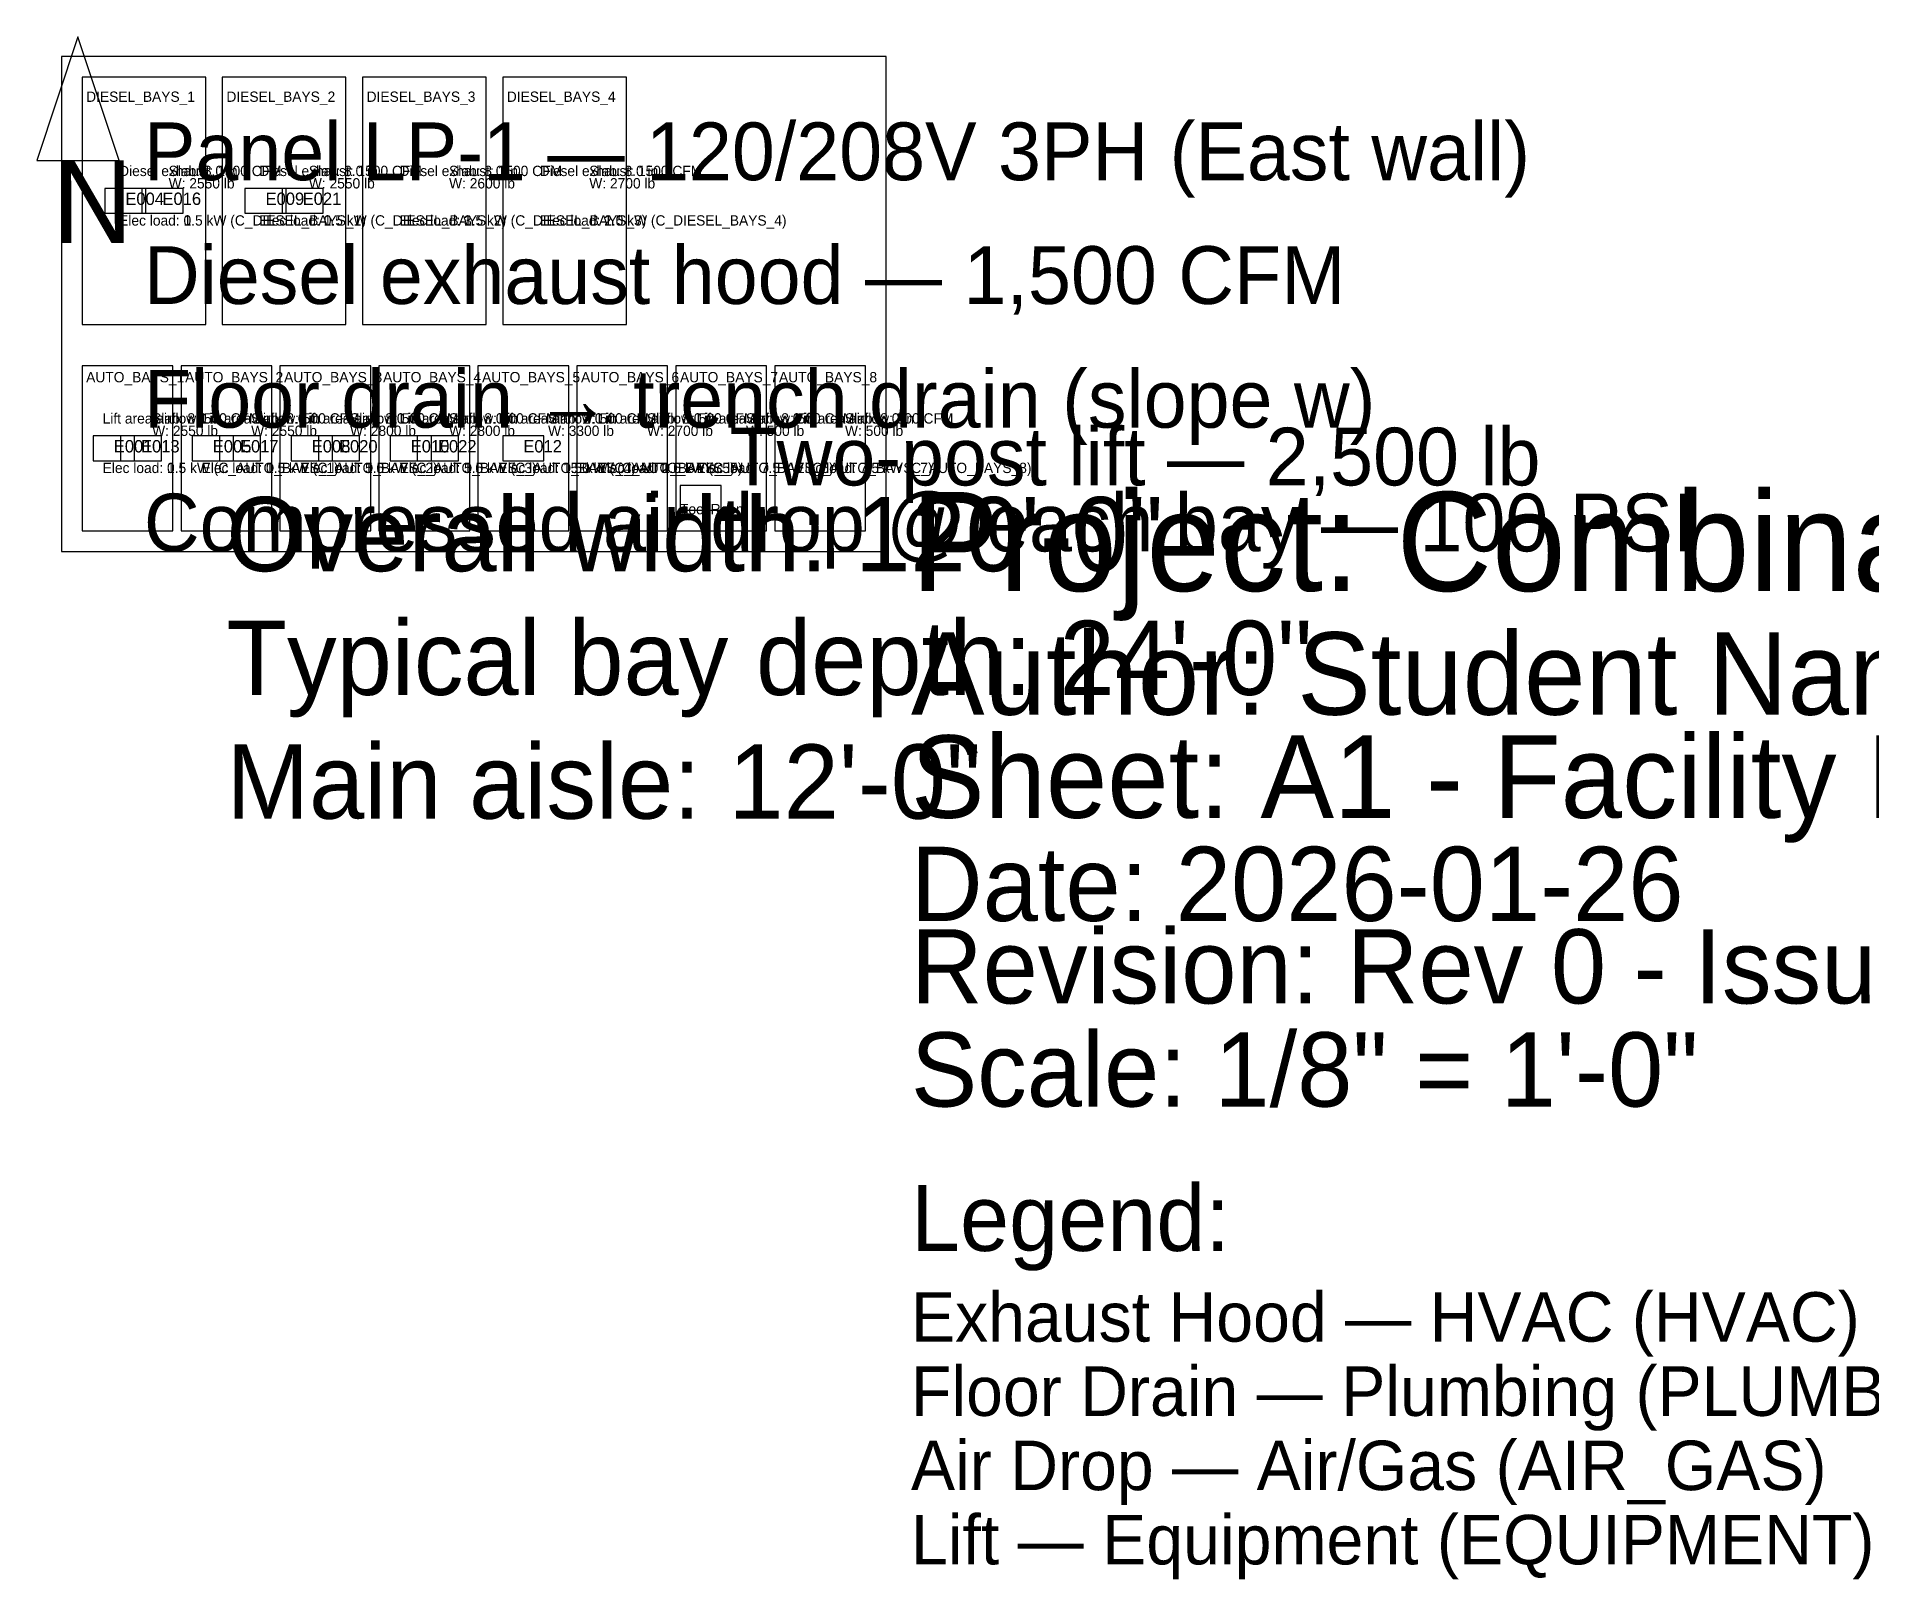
# Model space of a CAD drawing. Header units: metres. Extents: x -6 to 910, y -249 to 125.
# Drawn here: x -6 to 438.6, y -249.2 to 124.8 of the extents above; entities that cross this region are included whole.
import ezdxf

# ---------------------------------------------------------------- set-up
doc = ezdxf.new("R2010")
doc.units = ezdxf.units.M
for name, color, linetype in [('AIR_GAS', 7, 'Continuous'), ('AUTO_BAYS', 7, 'Continuous'), ('DIESEL_BAYS', 7, 'Continuous'), ('DIMENSIONS', 7, 'Continuous'), ('ELEC_SCHEMATIC', 7, 'Continuous'), ('ELECTRICAL', 7, 'Continuous'), ('EQUIP_LABELS', 2, 'Continuous'), ('EQUIPMENT', 7, 'Continuous'), ('HVAC', 7, 'Continuous'), ('MECH_ANNOT', 7, 'Continuous'), ('PLUMBING', 7, 'Continuous'), ('STRUCTURAL_ANNOT', 7, 'Continuous'), ('TEXT_LABELS', 7, 'Continuous'), ('TITLE_BLOCK', 7, 'Continuous'), ('WALLS', 7, 'Continuous')]:
    doc.layers.add(name, color=color, linetype=linetype)

msp = doc.modelspace()

# ---------------------------------------------------------------- texts
at = {"layer": 'AIR_GAS'}
msp.add_text('Compressed air drop @ each bay — 100 PSI', height=14, dxfattribs=at).set_placement((20, 0))
at = {"layer": 'DIMENSIONS'}
for s, p in [('Overall width: 120\'-0"', (40, -4.8)), ('Typical bay depth: 24\'-0"', (40, -34.8)), ('Main aisle: 12\'-0"', (40, -64.8))]:
    msp.add_text(s, height=18, dxfattribs=at).set_placement(p)
at = {"layer": 'ELEC_SCHEMATIC'}
for s, p in [('Elec load: 1.5 kW (C_DIESEL_BAYS_1)', (14, 79)), ('Elec load: 0.5 kW (C_DIESEL_BAYS_1)', (14, 79)), ('Elec load: 1.5 kW (C_DIESEL_BAYS_2)', (48, 79)), ('Elec load: 0.5 kW (C_DIESEL_BAYS_2)', (48, 79)), ('Elec load: 1.5 kW (C_DIESEL_BAYS_3)', (82, 79)), ('Elec load: 3.5 kW (C_DIESEL_BAYS_3)', (82, 79)), ('Elec load: 1.5 kW (C_DIESEL_BAYS_4)', (116, 79)), ('Elec load: 2.0 kW (C_DIESEL_BAYS_4)', (116, 79)), ('Elec load: 1.5 kW (C_AUTO_BAYS_1)', (10, 19)), ('Elec load: 0.5 kW (C_AUTO_BAYS_1)', (10, 19)), ('Elec load: 1.5 kW (C_AUTO_BAYS_2)', (34, 19)), ('Elec load: 0.5 kW (C_AUTO_BAYS_2)', (34, 19)), ('Elec load: 1.5 kW (C_AUTO_BAYS_3)', (58, 19)), ('Elec load: 5.0 kW (C_AUTO_BAYS_3)', (58, 19)), ('Elec load: 1.5 kW (C_AUTO_BAYS_4)', (82, 19)), ('Elec load: 5.0 kW (C_AUTO_BAYS_4)', (82, 19)), ('Elec load: 1.5 kW (C_AUTO_BAYS_5)', (106, 19)), ('Elec load: 15.0 kW (C_AUTO_BAYS_5)', (106, 19)), ('Elec load: 1.5 kW (C_AUTO_BAYS_6)', (130, 19)), ('Elec load: 2.0 kW (C_AUTO_BAYS_6)', (130, 19)), ('Elec load: 7.5 kW (C_AUTO_BAYS_7)', (154, 19)), ('Elec load: 7.5 kW (C_AUTO_BAYS_8)', (178, 19))]:
    msp.add_text(s, height=2.5, dxfattribs=at).set_placement(p)
at = {"layer": 'ELECTRICAL'}
msp.add_text('Panel LP-1 — 120/208V 3PH (East wall)', height=14, dxfattribs=at).set_placement((20, 90))
at = {"layer": 'EQUIP_LABELS'}
msp.add_text('Two-post lift — 2,500 lb', height=14, dxfattribs=at).set_placement((162, 16))
at = {"layer": 'HVAC'}
msp.add_text('Diesel exhaust hood — 1,500 CFM', height=14, dxfattribs=at).set_placement((20, 60))
at = {"layer": 'MECH_ANNOT'}
for s, p in [('Diesel exhaust: 1500 CFM', (14, 91)), ('Diesel exhaust: 1500 CFM', (48, 91)), ('Diesel exhaust: 1500 CFM', (82, 91)), ('Diesel exhaust: 1500 CFM', (116, 91)), ('Lift area airflow: 500 CFM', (10, 31)), ('Lift area airflow: 500 CFM', (34, 31)), ('Lift area airflow: 500 CFM', (58, 31)), ('Lift area airflow: 500 CFM', (82, 31)), ('Lift area airflow: 500 CFM', (106, 31)), ('Lift area airflow: 500 CFM', (130, 31)), ('Lift area airflow: 500 CFM', (154, 31)), ('Lift area airflow: 500 CFM', (178, 31))]:
    msp.add_text(s, height=2.5, dxfattribs=at).set_placement(p)
at = {"layer": 'PLUMBING'}
msp.add_text('Floor drain → trench drain (slope w)', height=14, dxfattribs=at).set_placement((20, 30))
at = {"layer": 'STRUCTURAL_ANNOT'}
for s, p in [('Slab: 8.0 in', (26, 91)), ('Slab: 8.0 in', (60, 91)), ('Slab: 8.0 in', (94, 91)), ('Slab: 8.0 in', (128, 91)), ('W: 2550 lb', (26, 88)), ('W: 2550 lb', (60, 88)), ('W: 2600 lb', (94, 88)), ('W: 2700 lb', (128, 88)), ('Slab: 8.0 in', (22, 31)), ('Slab: 8.0 in', (46, 31)), ('Slab: 8.0 in', (70, 31)), ('Slab: 8.0 in', (94, 31)), ('Slab: 8.0 in', (118, 31)), ('Slab: 8.0 in', (142, 31)), ('Slab: 8.0 in', (166, 31)), ('Slab: 8.0 in', (190, 31)), ('W: 2550 lb', (22, 28)), ('W: 2550 lb', (46, 28)), ('W: 2800 lb', (70, 28)), ('W: 2800 lb', (94, 28)), ('W: 3300 lb', (118, 28)), ('W: 2700 lb', (142, 28)), ('W: 500 lb', (166, 28)), ('W: 500 lb', (190, 28))]:
    msp.add_text(s, height=2.5, dxfattribs=at).set_placement(p)
at = {"layer": 'TEXT_LABELS'}
for s, height, p in [('DIESEL_BAYS_1', 2.5, (6, 109)), ('DIESEL_BAYS_2', 2.5, (40, 109)), ('DIESEL_BAYS_3', 2.5, (74, 109)), ('DIESEL_BAYS_4', 2.5, (108, 109)), ('N', 20, (-2, 74.8)), ('AUTO_BAYS_1', 2.5, (6, 41)), ('AUTO_BAYS_2', 2.5, (30, 41)), ('AUTO_BAYS_3', 2.5, (54, 41)), ('AUTO_BAYS_4', 2.5, (78, 41)), ('AUTO_BAYS_5', 2.5, (102, 41)), ('AUTO_BAYS_6', 2.5, (126, 41)), ('AUTO_BAYS_7', 2.5, (150, 41)), ('AUTO_BAYS_8', 2.5, (174, 41)), ('Tool Room', 2.5, (150, 9))]:
    msp.add_text(s, height=height, dxfattribs=at).set_placement(p)
at = {"layer": 'TITLE_BLOCK'}
for s, height, p in [('Project: Combination Automotive & Diesel Facility', 24, (206, -9.6)), ('Author: Student Name', 20, (206, -39.6)), ('Sheet: A1 - Facility Layout', 20, (206, -64.6)), ('Date: 2026-01-26', 18, (206, -89.6)), ('Revision: Rev 0 - Issued for Review', 18, (206, -109.6)), ('Scale: 1/8" = 1\'-0"', 18, (206, -134.6)), ('Legend:', 16, (206, -169.6)), ('Exhaust Hood — HVAC (HVAC)', 12, (206, -191.6)), ('Floor Drain — Plumbing (PLUMBING)', 12, (206, -209.6)), ('Air Drop — Air/Gas (AIR_GAS)', 12, (206, -227.6)), ('Lift — Equipment (EQUIPMENT)', 12, (206, -245.6))]:
    msp.add_text(s, height=height, dxfattribs=at).set_placement(p)

# ---------------------------------------------------------------- blocks, each defined once
blk = doc.blocks.new('BLK_E001')
blk.add_lwpolyline([(-5, -3), (5, -3), (5, 3), (-5, 3), (-5, -3)], close=True)
blk.add_text('E001', height=3).set_placement((0, -1))
blk = doc.blocks.new('BLK_E013')
blk.add_lwpolyline([(-5, -3), (5, -3), (5, 3), (-5, 3), (-5, -3)], close=True)
blk.add_text('E013', height=3).set_placement((0, -1))
blk = doc.blocks.new('BLK_E004')
blk.add_lwpolyline([(-5, -3), (5, -3), (5, 3), (-5, 3), (-5, -3)], close=True)
blk.add_text('E004', height=3).set_placement((0, -1))
blk = doc.blocks.new('BLK_E016')
blk.add_lwpolyline([(-5, -3), (5, -3), (5, 3), (-5, 3), (-5, -3)], close=True)
blk.add_text('E016', height=3).set_placement((0, -1))
blk = doc.blocks.new('BLK_E005')
blk.add_lwpolyline([(-5, -3), (5, -3), (5, 3), (-5, 3), (-5, -3)], close=True)
blk.add_text('E005', height=3).set_placement((0, -1))
blk = doc.blocks.new('BLK_E017')
blk.add_lwpolyline([(-5, -3), (5, -3), (5, 3), (-5, 3), (-5, -3)], close=True)
blk.add_text('E017', height=3).set_placement((0, -1))
blk = doc.blocks.new('BLK_E009')
blk.add_lwpolyline([(-5, -3), (5, -3), (5, 3), (-5, 3), (-5, -3)], close=True)
blk.add_text('E009', height=3).set_placement((0, -1))
blk = doc.blocks.new('BLK_E021')
blk.add_lwpolyline([(-5, -3), (5, -3), (5, 3), (-5, 3), (-5, -3)], close=True)
blk.add_text('E021', height=3).set_placement((0, -1))
blk = doc.blocks.new('BLK_E008')
blk.add_lwpolyline([(-5, -3), (5, -3), (5, 3), (-5, 3), (-5, -3)], close=True)
blk.add_text('E008', height=3).set_placement((0, -1))
blk = doc.blocks.new('BLK_E020')
blk.add_lwpolyline([(-5, -3), (5, -3), (5, 3), (-5, 3), (-5, -3)], close=True)
blk.add_text('E020', height=3).set_placement((0, -1))
blk = doc.blocks.new('BLK_E010')
blk.add_lwpolyline([(-5, -3), (5, -3), (5, 3), (-5, 3), (-5, -3)], close=True)
blk.add_text('E010', height=3).set_placement((0, -1))
blk = doc.blocks.new('BLK_E022')
blk.add_lwpolyline([(-5, -3), (5, -3), (5, 3), (-5, 3), (-5, -3)], close=True)
blk.add_text('E022', height=3).set_placement((0, -1))
blk = doc.blocks.new('BLK_E012')
blk.add_lwpolyline([(-5, -3), (5, -3), (5, 3), (-5, 3), (-5, -3)], close=True)
blk.add_text('E012', height=3).set_placement((0, -1))

# ---------------------------------------------------------------- linework, layer by layer
at = {"layer": 'AUTO_BAYS'}
for points in [[(5, 5), (27, 5), (27, 45), (5, 45), (5, 5)], [(29, 5), (51, 5), (51, 45), (29, 45), (29, 5)], [(53, 5), (75, 5), (75, 45), (53, 45), (53, 5)], [(77, 5), (99, 5), (99, 45), (77, 45), (77, 5)], [(101, 5), (123, 5), (123, 45), (101, 45), (101, 5)], [(125, 5), (147, 5), (147, 45), (125, 45), (125, 5)], [(149, 5), (171, 5), (171, 45), (149, 45), (149, 5)], [(173, 5), (195, 5), (195, 45), (173, 45), (173, 5)]]:
    msp.add_lwpolyline(points, close=True, dxfattribs=at)
at = {"layer": 'DIESEL_BAYS'}
for points in [[(5, 55), (35, 55), (35, 115), (5, 115), (5, 55)], [(39, 55), (69, 55), (69, 115), (39, 115), (39, 55)], [(73, 55), (103, 55), (103, 115), (73, 115), (73, 55)], [(107, 55), (137, 55), (137, 115), (107, 115), (107, 55)]]:
    msp.add_lwpolyline(points, close=True, dxfattribs=at)
at = {"layer": 'EQUIPMENT'}
msp.add_lwpolyline([(150, 10), (160, 10), (160, 16), (150, 16), (150, 10)], close=True, dxfattribs=at)
at = {"layer": 'TEXT_LABELS'}
msp.add_lwpolyline([(4, 124.8), (-6, 94.8), (14, 94.8), (4, 124.8)], dxfattribs=at)
at = {"layer": 'WALLS'}
msp.add_lwpolyline([(0, 0), (200, 0), (200, 120), (0, 120), (0, 0)], close=True, dxfattribs=at)

# ---------------------------------------------------------------- block references
at = {"layer": 'EQUIP_LABELS', "color": 1}
for name, p in [('BLK_E004', (15.5, 85)), ('BLK_E009', (49.5, 85)), ('BLK_E001', (12.7, 25)), ('BLK_E005', (36.7, 25)), ('BLK_E008', (60.7, 25)), ('BLK_E010', (84.7, 25))]:
    msp.add_blockref(name, p, dxfattribs=at)
at = {"layer": 'EQUIP_LABELS', "color": 3}
for name, p in [('BLK_E016', (24.5, 85)), ('BLK_E013', (19.3, 25))]:
    msp.add_blockref(name, p, dxfattribs=at)
at = {"layer": 'EQUIP_LABELS', "color": 7}
for name, p in [('BLK_E021', (58.5, 85)), ('BLK_E022', (91.3, 25))]:
    msp.add_blockref(name, p, dxfattribs=at)
at = {"layer": 'EQUIP_LABELS', "color": 4}
msp.add_blockref('BLK_E017', (43.3, 25), dxfattribs=at)
at = {"layer": 'EQUIP_LABELS', "color": 6}
msp.add_blockref('BLK_E020', (67.3, 25), dxfattribs=at)
at = {"layer": 'EQUIP_LABELS', "color": 2}
msp.add_blockref('BLK_E012', (112, 25), dxfattribs=at)

msp.set_redraw_order([(e.dxf.handle, doc.entitydb.next_handle()) for e in msp.query("TEXT MTEXT ATTDEF DIMENSION ARC_DIMENSION")])  # texts and dimensions are drawn at this point

doc.saveas('drawing.dxf')
